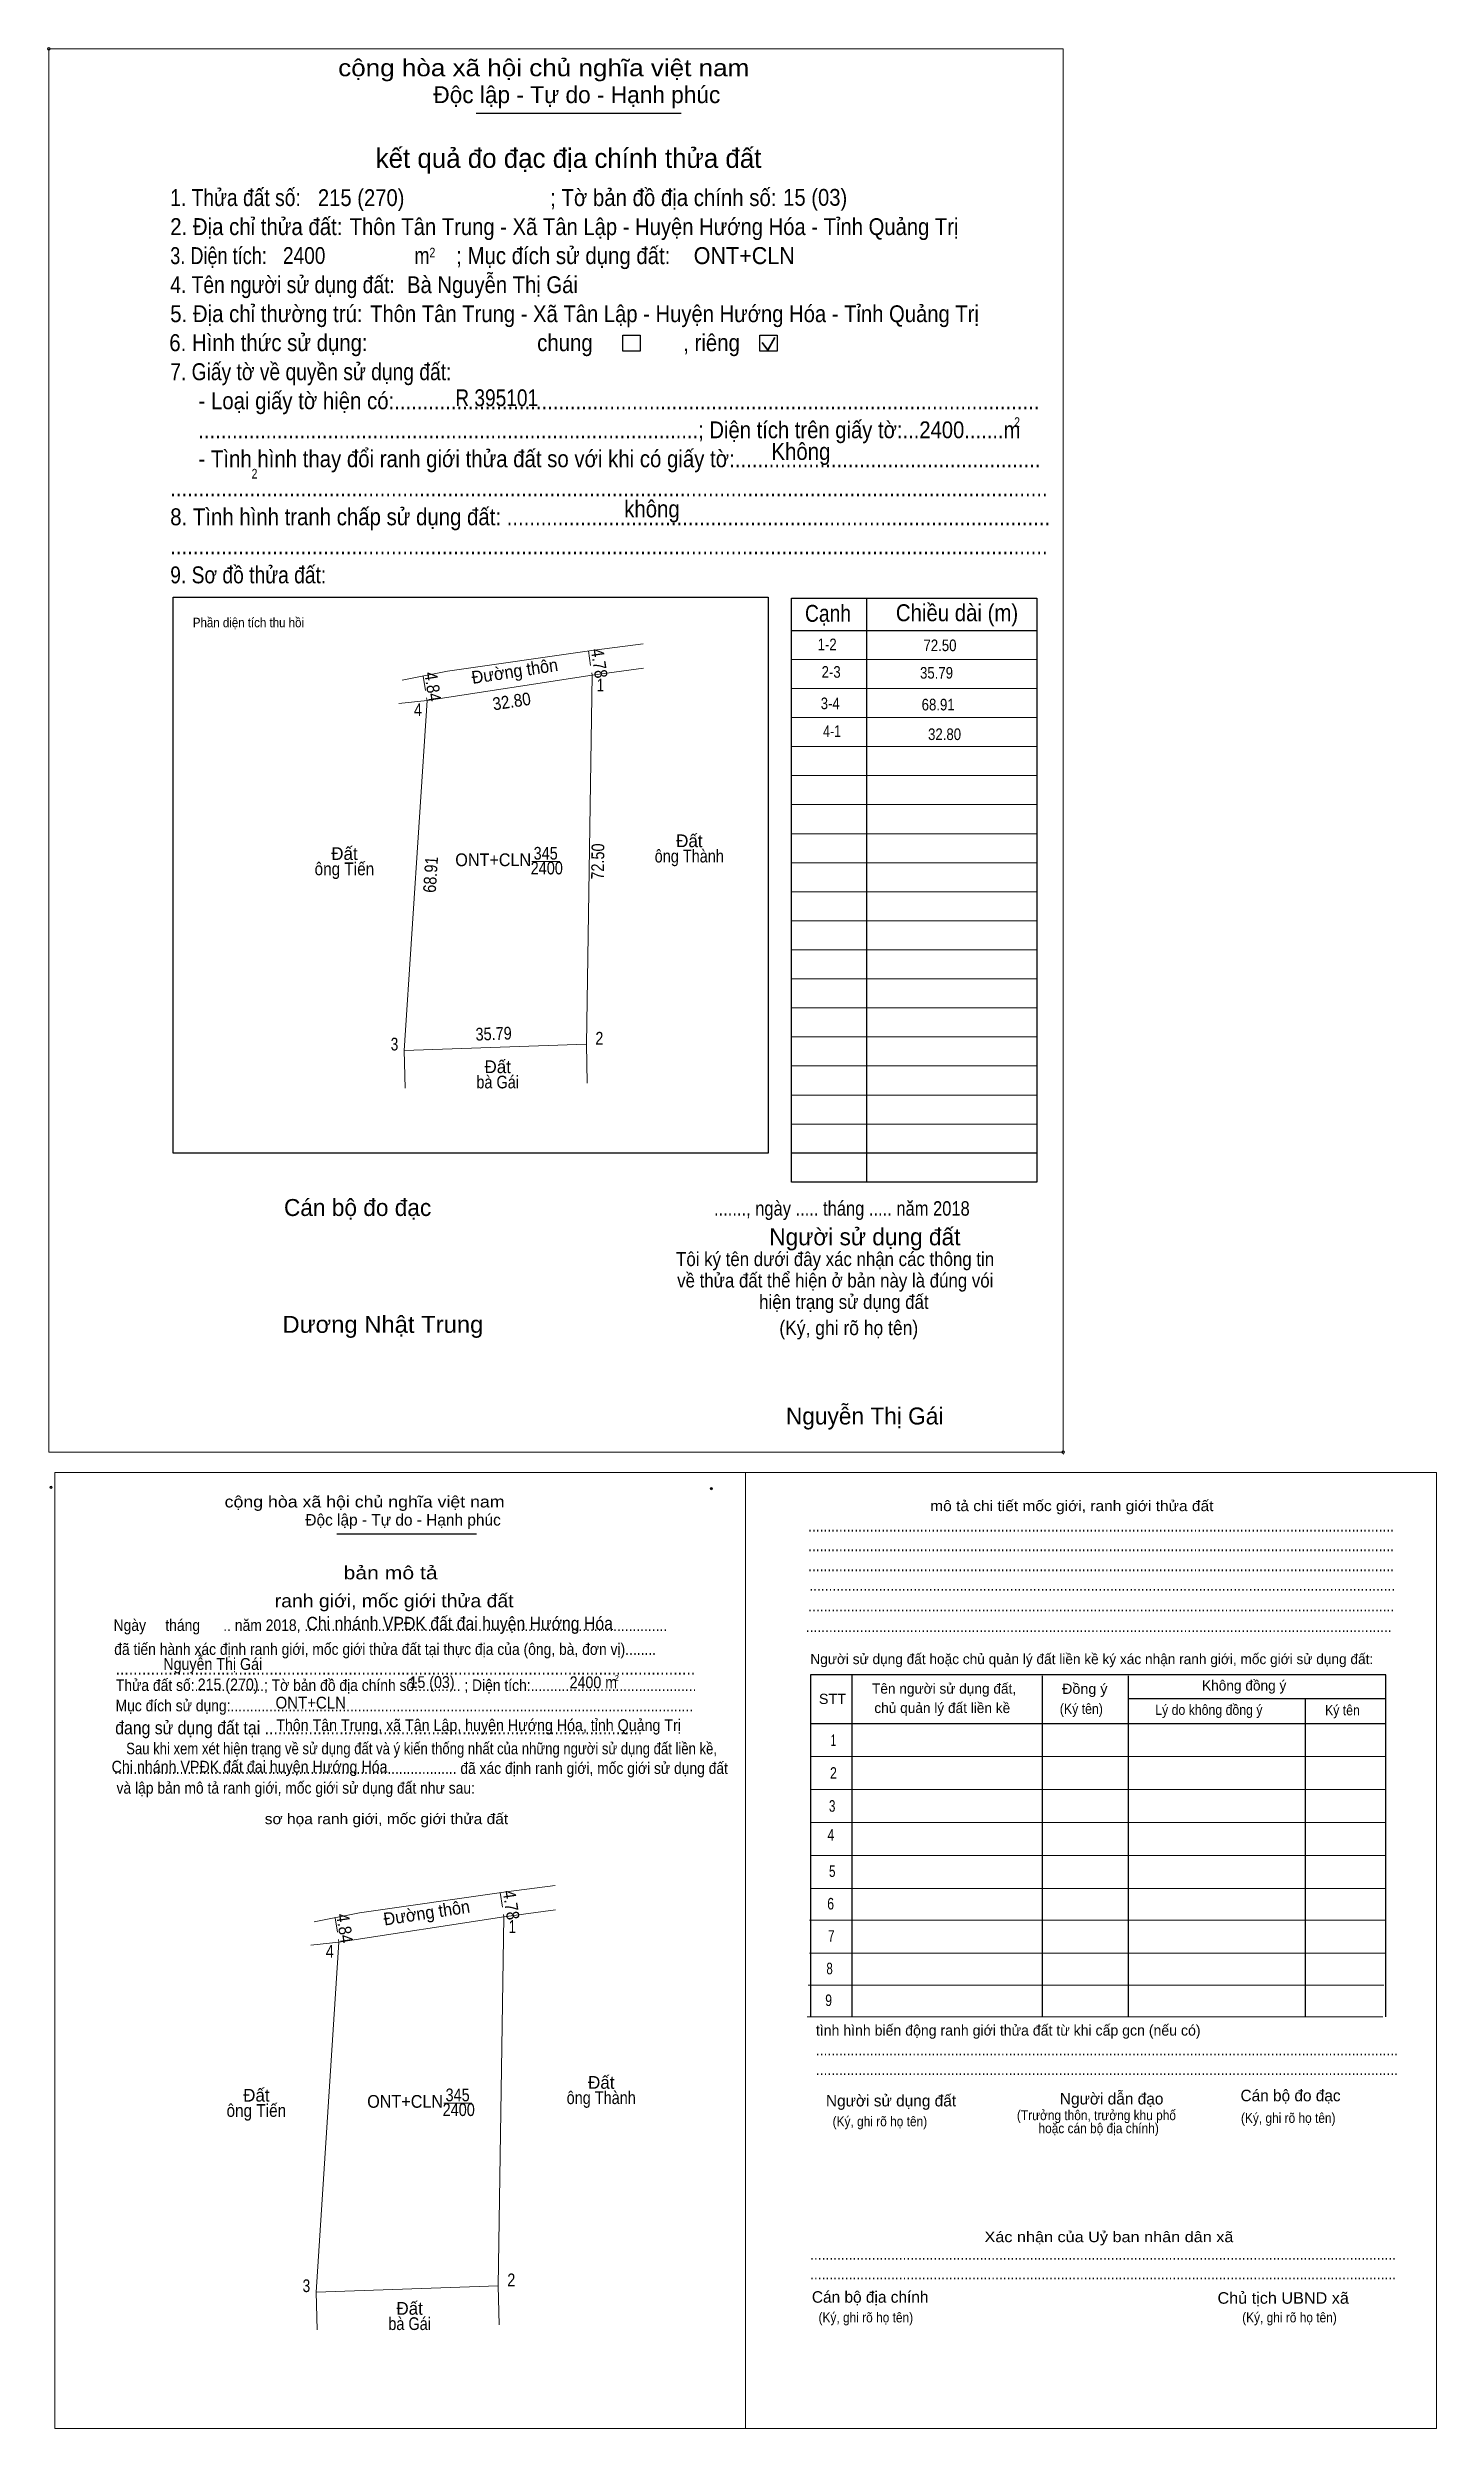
# Model space of a CAD drawing. Header units: metres. Extents: x 547191 to 549251, y 1835754 to 1836742.
# Drawn here: x 548977.9 to 549250.7, y 1835754.4 to 1836222 of the extents above; entities that cross this region are included whole.
import ezdxf
from ezdxf.enums import TextEntityAlignment as Align

# ---------------------------------------------------------------- set-up
doc = ezdxf.new("R2010")
doc.units = ezdxf.units.M
doc.header["$LTSCALE"] = 0.96
doc.header["$PDMODE"] = 32
doc.header["$PDSIZE"] = 0.48
doc.linetypes.add('DOTTED', pattern=[1.5, 0.3, -1.2])
doc.linetypes.add('MEDIUM_DASHED', pattern=[4.5, 3, -1.5])
for name, color, linetype, lineweight in [('1', 7, 'DOTTED', 13), ('10', 7, 'Continuous', 13), ('23', 7, 'Continuous', 13), ('30', 7, 'Continuous', 13), ('6', 7, 'Continuous', 13), ('63', 7, 'Continuous', 13), ('7', 7, 'Continuous', 13)]:
    doc.layers.add(name, color=color, linetype=linetype, lineweight=lineweight)
doc.layers.add('25', color=7, linetype='Continuous')

msp = doc.modelspace()

# ---------------------------------------------------------------- texts
at = {"layer": '1'}
for s, width, p in [('ONT+CLN', 0.95, (549065.425, 1836061.2)), ('2400', 0.85, (549075.945, 1836059.58)), ('345', 0.85, (549075.73, 1836062.48)), ('ONT+CLN', 0.95, (549048.125, 1835817.33)), ('2400', 0.85, (549058.645, 1835815.71)), ('345', 0.85, (549058.43, 1835818.61))]:
    msp.add_text(s, height=2.5, dxfattribs=dict(at, width=width)).set_placement(p, align=Align.CENTER)
at = {"layer": '25'}
for s, height, width, p in [('Chi nhánh VPĐK đất đai huyện Hướng Hóa', 2.58, 0.9, (549028.73, 1835911.18)), ('Nguyễn Thị Gái', 2.322, 0.9, (549000.62, 1835903.34)), ('2', 1.163, 0.8, (549089.3, 1835901.17)), ('215 (270)', 2.32, 0.9, (549007.37, 1835899.32)), ('ONT+CLN', 2.32, 0.95, (549022.66, 1835895.74)), ('15 (03)', 2.32, 0.9, (549048.98, 1835899.78)), ('2400 m', 2.32, 0.9, (549080.44, 1835899.74)), ('Thôn Tân Trung, xã Tân Lập, huyện Hướng Hóa, tỉnh Quảng Trị', 2.322, 0.9, (549022.79, 1835891.32)), ('Chi nhánh VPĐK đất đai huyện Hướng Hóa', 2.322, 0.9, (548990.46, 1835883.16))]:
    msp.add_text(s, height=height, dxfattribs=dict(at, width=width)).set_placement(p)
at = {"layer": '30'}
for s, height, width, p in [('1-2', 2.281, 0.85, (549132.9, 1836103.61)), ('72.50', 2.28, 0.85, (549156.44, 1836103.43)), ('2-3', 2.281, 0.85, (549133.69, 1836098.21)), ('35.79', 2.28, 0.85, (549155.76, 1836098.03)), ('3-4', 2.281, 0.85, (549133.51, 1836092.03)), ('68.91', 2.28, 0.85, (549156.08, 1836091.79)), ('4-1', 2.28, 0.8, (549133.75, 1836086.57)), ('32.80', 2.28, 0.85, (549157.34, 1836085.97))]:
    msp.add_text(s, height=height, dxfattribs=dict(at, width=width)).set_placement(p, align=Align.RIGHT)
at = {"layer": '6'}
for s, height, width, p in [('ONT+CLN', 3.33, 0.95, (549104.81, 1836179.45)), ('Bà Nguyễn Thị Gái', 3.3, 0.9, (549048.5, 1836173.75))]:
    msp.add_text(s, height=height, dxfattribs=dict(at, width=width)).set_placement(p)
at = {"layer": '63'}
for s, height, width, p in [('Phần diện tích thu hồi', 1.875, 0.9, (549017.335, 1836108.11)), ('ông Tiến', 2.5, 0.9, (549036.19, 1836059.42)), ('ông Thành', 2.5, 0.85, (549103.945, 1836061.93)), ('bà Gái', 2.5, 0.85, (549066.305, 1836017.55)), ('ông Tiến', 2.5, 0.9, (549018.89, 1835815.55)), ('ông Thành', 2.5, 0.85, (549086.645, 1835818.06)), ('bà Gái', 2.5, 0.85, (549049.005, 1835773.68))]:
    msp.add_text(s, height=height, dxfattribs=dict(at, width=width)).set_placement(p, align=Align.CENTER)
for s, rotation, width, p in [('4.78', 278.655, 0.9, (549085.0255, 1836100.8431)), ('4.84', 278.8, 0.9, (549052.3204, 1836096.2562)), ('Đường thôn', 8.716, 0.95, (549069.8356, 1836098.2758)), ('32.80', 8.716, 0.9, (549069.2356, 1836092.3488)), ('68.91', 86.281, 0.85, (549054.3617, 1836059.4639)), ('72.50', 89.115, 0.85, (549087.2063, 1836062.0857)), ('35.79', 1.985, 0.85, (549065.5467, 1836027.0464)), ('Đường thôn', 8.716, 0.95, (549052.5356, 1835854.4058)), ('4.78', 278.655, 0.9, (549067.7255, 1835856.9731)), ('4.84', 278.8, 0.9, (549035.0204, 1835852.3862))]:
    msp.add_text(s, height=2.5, rotation=rotation, dxfattribs=dict(at, width=width)).set_placement(p, align=Align.CENTER)
for s, width, p in [(' 1', 0.75, (549087.18, 1836095.55)), (' 4', 0.85, (549051.42, 1836090.66)), (' 2', 0.85, (549087.07, 1836026.15)), (' 3', 0.8, (549046.77, 1836025)), (' 1', 0.75, (549069.88, 1835851.68)), (' 4', 0.85, (549034.12, 1835846.79)), (' 3', 0.8, (549029.47, 1835781.13)), (' 2', 0.85, (549069.77, 1835782.28))]:
    msp.add_text(s, height=2.5, dxfattribs=dict(at, width=width)).set_placement(p, align=Align.RIGHT)
for p in [(549103.955, 1836064.93), (549036.195, 1836062.42), (549066.305, 1836020.55), (549086.655, 1835821.06), (549018.895, 1835818.55), (549049.005, 1835776.68)]:
    msp.add_text('Đất', height=2.5, dxfattribs=at).set_placement(p, align=Align.CENTER)
at = {"layer": '7'}
for s, height, width, p in [('cộng hòa xã hội chủ nghĩa việt nam', 3.326, 1.15, (549034.97, 1836216.35)), ('1. Thửa đất số:', 3.326, 0.85, (549001.97, 1836190.85)), ('215 (270)', 3.3, 0.9, (549030.98, 1836190.85)), ('; Tờ bản đồ địa chính số:', 3.326, 0.9, (549076.61, 1836190.85)), ('15 (03)', 3.3, 0.9, (549122.39, 1836190.91)), ('2. Địa chỉ thửa đất:', 3.326, 0.9, (549001.97, 1836185.15)), ('Thôn Tân Trung - Xã Tân Lập - Huyện Hướng Hóa - Tỉnh Quảng Trị', 3.3, 0.9, (549037.22, 1836185.15)), ('3. Diện tích:', 3.326, 0.8, (549001.97, 1836179.45)), ('; Mục đích sử dụng đất:', 3.326, 0.9, (549058.16, 1836179.45)), ('2400', 3.3, 0.85, (549024.11, 1836179.48)), ('m', 3.326, 0.8, (549049.94, 1836179.45)), ('2', 1.9, 0.8, (549052.91, 1836180.77)), ('4. Tên người sử dụng đất:', 3.326, 0.85, (549001.97, 1836173.75)), ('5. Địa chỉ thường trú:', 3.326, 0.9, (549001.97, 1836168.05)), ('Thôn Tân Trung - Xã Tân Lập - Huyện Hướng Hóa - Tỉnh Quảng Trị', 3.3, 0.9, (549041.24, 1836168.05)), ('6. Hình thức sử dụng:', 3.326, 0.9, (549001.79, 1836162.35)), ('chung                , riêng', 3.326, 0.9, (549074.06, 1836162.35)), ('7. Giấy tờ về quyền sử dụng đất:', 3.326, 0.85, (549001.97, 1836156.65)), ('R 395101', 3.3, 0.85, (549057.98, 1836151.55)), ('     - Loại giấy tờ hiện có:..................................................................................................................', 3.326, 0.9, (549001.97, 1836150.95)), ('     .........................................................................................; Diện tích trên giấy tờ:...2400.......m', 3.3, 0.9, (549001.97, 1836145.25)), ('2', 1.9, 0.8, (549167.78, 1836147.47)), ('     - Tình hình thay đổi ranh giới thửa đất so với khi có giấy tờ:......................................................', 3.326, 0.9, (549001.97, 1836139.55)), ('Không', 3.33, 0.9, (549120.08, 1836140.99)), ('2', 1.9, 0.8, (549017.96, 1836137.33)), ('8. Tình hình tranh chấp sử dụng đất: ................................................................................................', 3.326, 0.9, (549001.97, 1836128.15)), ('...........................................................................................................................................................', 3.326, 0.9, (549001.97, 1836133.85)), ('không', 3.326, 0.9, (549091.16, 1836129.71)), ('...........................................................................................................................................................', 3.326, 0.9, (549001.97, 1836122.45)), ('9. Sơ đồ thửa đất:', 3.326, 0.85, (549001.97, 1836116.75)), ('Chiều dài (m)', 3.326, 0.9, (549144.53, 1836109.31)), ('Cạnh', 3.326, 0.85, (549126.68, 1836109.19)), ('......., ngày ..... tháng ..... năm 2018', 2.85, 0.85, (549108.8, 1835992.55)), ('Dương Nhật Trung', 3.33, 1.05, (549024.02, 1835969.54)), ('(Ký, ghi rõ họ tên)', 2.851, 0.9, (549121.64, 1835969.09)), ('cộng hòa xã hội chủ nghĩa việt nam', 2.265, 1.15, (549012.66, 1835935.24)), ('........................................................................................................................................................', 2.265, 0.9, (549127.28, 1835930.5)), ('........................................................................................................................................................', 2.265, 0.9, (549127.28, 1835926.64)), ('........................................................................................................................................................', 2.265, 0.9, (549127.28, 1835922.72)), ('........................................................................................................................................................', 2.265, 0.9, (549127.52, 1835918.87)), ('Ngày     tháng      .. năm 2018, ..............................................................................................', 2.268, 0.9, (548990.84, 1835910.98)), ('........................................................................................................................................................', 2.265, 0.9, (549127.31, 1835914.84)), (' đã tiến hành xác định ranh giới, mốc giới thửa đất tại thực địa của (ông, bà, đơn vị)........', 2.265, 0.9, (548990.21, 1835906.28)), ('........................................................................................................................................................', 2.265, 0.9, (549126.83, 1835910.77)), ('....................................................................................................................................', 2.58, 0.9, (548991.23, 1835902.42)), ('Thửa đất số:..................; Tờ bản đồ địa chính số:........... ; Diện tích:...........................................', 2.265, 0.9, (548991.29, 1835899.19)), ('Mục đích sử dụng:........................................................................................................................', 2.265, 0.9, (548991.23, 1835895.2)), ('STT', 2.006, 1.05, (549129.41, 1835896.64)), ('Đồng ý', 2.006, 1.05, (549177.18, 1835898.62)), ('đang sử dụng đất tại ......................................................................................', 2.58, 0.9, (548991.16, 1835890.68)), ('(Ký tên)', 2.006, 0.9, (549176.74, 1835894.7)), ('Lý do không đồng ý', 2.006, 0.9, (549195.48, 1835894.5)), ('Ký tên', 2.006, 0.9, (549228.84, 1835894.42)), ('Sau khi xem xét hiện trạng về sử dụng đất và ý kiến thống nhất của những người sử dụng đất liền kề,', 2.265, 0.85, (548993.32, 1835886.76)), ('......................................................................................... đã xác định ranh giới, mốc giới sử dụng đất', 2.26, 0.9, (548990.96, 1835882.9)), (' và lập bản mô tả ranh giới, mốc giới sử dụng đất như sau:', 2.265, 0.9, (548990.66, 1835879.02)), ('.......................................................................................................................................................', 2.265, 0.9, (549128.81, 1835827.62)), ('.......................................................................................................................................................', 2.265, 0.9, (549128.81, 1835823.77)), ('(Ký, ghi rõ họ tên)', 1.942, 0.9, (549132.1, 1835813.69)), ('(Ký, ghi rõ họ tên)', 1.942, 0.9, (549212.33, 1835814.36)), ('........................................................................................................................................................', 2.265, 0.9, (549127.67, 1835787.5)), ('........................................................................................................................................................', 2.265, 0.9, (549127.67, 1835783.64)), ('Chủ tịch UBND xã', 2.265, 1.05, (549207.72, 1835778.84)), ('(Ký, ghi rõ họ tên)', 1.942, 0.9, (549129.34, 1835775.18)), ('(Ký, ghi rõ họ tên)', 1.942, 0.9, (549212.57, 1835775.18))]:
    msp.add_text(s, height=height, dxfattribs=dict(at, width=width)).set_placement(p)
for s, height, p in [('Độc lập - Tự do - Hạnh phúc', 3.326, (549053.66, 1836211.07)), ('Cán bộ đo đạc', 3.326, (549024.32, 1835992.49)), ('Người sử dụng đất', 3.326, (549119.66, 1835986.73)), ('Nguyễn Thị Gái', 3.33, (549122.93, 1835951.54)), ('Độc lập - Tự do - Hạnh phúc', 2.265, (549028.52, 1835931.68)), ('Người sử dụng đất hoặc chủ quản lý đất liền kề ký xác nhận ranh giới, mốc giới sử dụng đất:', 2.006, (549127.73, 1835904.47)), ('Tên người sử dụng đất,', 2.006, (549139.84, 1835898.66)), ('Không đồng ý', 2.006, (549204.68, 1835899.28)), ('chủ quản lý đất liền kề', 2.006, (549140.3, 1835894.86)), ('tình hình biến động ranh giới thửa đất từ khi cấp gcn (nếu có)', 2.071, (549128.81, 1835831.51)), ('Người sử dụng đất', 2.265, (549130.79, 1835817.6)), ('Người dẫn đạo', 2.264, (549176.75, 1835817.98)), ('Cán bộ đo đạc', 2.26, (549212.24, 1835818.61)), ('Cán bộ địa chính', 2.265, (549128.03, 1835779.04))]:
    msp.add_text(s, height=height, dxfattribs=at).set_placement(p)
for s, height, p in [('kết quả đo đạc địa chính thửa đất', 3.802, (549080.225, 1836198.35)), ('.', 0.9504, (549177.405, 1835945.63))]:
    msp.add_text(s, height=height, dxfattribs=at).set_placement(p, align=Align.CENTER)
for s, height, width, p in [('Tôi ký tên dưới đây xác nhận các thông tin', 2.748, 0.9, (549132.595, 1835982.65)), ('về thửa đất thể hiện ở bản này là đúng vói', 2.748, 0.9, (549132.625, 1835978.45)), ('hiện trạng sử dụng đất', 2.748, 0.9, (549134.315, 1835974.25)), ('mô tả chi tiết mốc giới, ranh giới thửa đất', 2.071, 1.1, (549179.1, 1835934.52)), ('bản mô tả', 2.589, 1.2, (549045.265, 1835921.12)), ('ranh giới, mốc giới thửa đất', 2.589, 1.1, (549045.965, 1835915.62)), ('1', 2.265, 0.65, (549132.25, 1835888.39)), ('2', 2.265, 0.8, (549132.26, 1835881.96)), ('sơ họa ranh giới, mốc giới thửa đất', 2.071, 1.1, (549044.45, 1835873.04)), ('3', 2.265, 0.75, (549132.015, 1835875.48)), ('4', 2.265, 0.8, (549131.755, 1835869.82)), ('5', 2.265, 0.75, (549132.03, 1835862.66)), ('6', 2.265, 0.8, (549131.72, 1835856.28)), ('7', 2.261, 0.75, (549131.835, 1835849.94)), ('8', 2.261, 0.75, (549131.505, 1835843.56)), ('9', 2.261, 0.8, (549131.32, 1835837.32)), ('(Trưởng thôn, trưởng khu phố', 1.941, 0.9, (549183.93, 1835814.9)), ('hoặc cán bộ địa chính)', 1.941, 0.9, (549184.365, 1835812.34)), ('Xác nhận của Uỷ ban nhân dân xã', 2.072, 1.15, (549186.39, 1835790.94))]:
    msp.add_text(s, height=height, dxfattribs=dict(at, width=width)).set_placement(p, align=Align.CENTER)

# ---------------------------------------------------------------- linework, layer by layer
at = {"layer": '10'}
for p, q in [((549084.84, 1836098.73), (549052.42, 1836093.76)), ((549084.84, 1836098.73), (549083.72, 1836026.24)), ((549047.95, 1836025), (549052.42, 1836093.76)), ((549067.54, 1835854.86), (549035.12, 1835849.89)), ((549067.54, 1835854.86), (549066.42, 1835782.37)), ((549030.65, 1835781.13), (549035.12, 1835849.89))]:
    msp.add_line(p, q, dxfattribs=at)
at = {"layer": '23'}
for p, q in [((549056.46, 1836099.5), (549047.56, 1836097.71)), ((549094.93, 1836100.09), (549084.84, 1836098.73)), ((549052.42, 1836093.76), (549046.87, 1836093.16)), ((549039.16, 1835855.63), (549030.26, 1835853.84)), ((549077.63, 1835856.22), (549067.54, 1835854.86)), ((549035.12, 1835849.89), (549029.57, 1835849.29))]:
    msp.add_line(p, q, dxfattribs=at)
for points in [[(549094.87, 1836104.87), (549085.24, 1836103.62), (549056.46, 1836099.5)], [(549077.57, 1835861), (549067.94, 1835859.75), (549039.16, 1835855.63)]]:
    msp.add_lwpolyline(points, dxfattribs=at)
at = {"layer": '30'}
for p, q in [((549047.95, 1836025), (549083.72, 1836026.24)), ((549047.95, 1836025), (549048.14, 1836017.59)), ((549083.72, 1836026.24), (549083.87, 1836018.56)), ((549030.65, 1835781.13), (549066.42, 1835782.37)), ((549030.65, 1835781.13), (549030.84, 1835773.72)), ((549066.42, 1835782.37), (549066.57, 1835774.69))]:
    msp.add_line(p, q, dxfattribs=at)
at = {"layer": '63', "linetype": 'MEDIUM_DASHED'}
for p, q in [((549084.12, 1836103.46), (549084.84, 1836098.73)), ((549051.68, 1836098.54), (549052.42, 1836093.76)), ((549066.82, 1835859.59), (549067.54, 1835854.86)), ((549034.38, 1835854.67), (549035.12, 1835849.89))]:
    msp.add_line(p, q, dxfattribs=at)
at = {"layer": '63'}
for p, q in [((549073, 1836062.13), (549078.5, 1836062.13)), ((549055.7, 1835818.26), (549061.2, 1835818.26))]:
    msp.add_line(p, q, dxfattribs=at)
at = {"layer": '7', "lineweight": 25}
for p, q in [((549062.05, 1836209.09), (549102.34, 1836209.09)), ((549124.01, 1835999.15), (549124.01, 1836113.86)), ((549138.74, 1836113.86), (549138.74, 1835999.15)), ((549124.01, 1836107.49), (549172.2, 1836107.49)), ((549172.2, 1836004.85), (549124.01, 1836004.85)), ((549172.2, 1835999.15), (549124.01, 1835999.15)), ((549034.68, 1835930.06), (549062.12, 1835930.06)), ((549135.86, 1835902.38), (549135.86, 1835835.18)), ((549173.3, 1835902.18), (549173.3, 1835835.18)), ((549190.19, 1835902.18), (549190.19, 1835835.18)), ((549190.19, 1835897.72), (549240.81, 1835897.72)), ((549224.95, 1835897.72), (549224.95, 1835835.18)), ((549127.73, 1835892.8), (549240.81, 1835892.8))]:
    msp.add_line(p, q, dxfattribs=at)
at = {"layer": '7', "lineweight": 35}
for p, q in [((549119.39, 1836162.57), (549120.77, 1836165.04)), ((549118.25, 1836164.04), (549119.39, 1836162.57))]:
    msp.add_line(p, q, dxfattribs=at)
at = {"layer": '7'}
for p, q in [((549124.01, 1836101.79), (549172.2, 1836101.79)), ((549124.01, 1836096.09), (549172.2, 1836096.09)), ((549124.01, 1836090.38), (549172.2, 1836090.38)), ((549124.01, 1836084.68), (549172.2, 1836084.68)), ((549124.01, 1836078.98), (549172.2, 1836078.98)), ((549124.01, 1836073.28), (549172.2, 1836073.28)), ((549124.01, 1836067.57), (549172.2, 1836067.57)), ((549124.01, 1836061.87), (549172.2, 1836061.87)), ((549124.01, 1836056.17), (549172.2, 1836056.17)), ((549124.01, 1836050.47), (549172.2, 1836050.47)), ((549124.01, 1836044.76), (549172.2, 1836044.76)), ((549124.01, 1836039.06), (549172.2, 1836039.06)), ((549124.01, 1836033.36), (549172.2, 1836033.36)), ((549124.01, 1836027.66), (549172.2, 1836027.66)), ((549124.01, 1836021.95), (549172.2, 1836021.95)), ((549124.01, 1836016.25), (549172.2, 1836016.25)), ((549124.01, 1836010.55), (549172.2, 1836010.55)), ((549124.01, 1836004.85), (549172.2, 1836004.85)), ((549127.73, 1835886.32), (549240.81, 1835886.32)), ((549127.73, 1835879.85), (549240.81, 1835879.85)), ((549127.73, 1835873.38), (549240.81, 1835873.38)), ((549127.73, 1835866.9), (549240.81, 1835866.9)), ((549127.73, 1835860.43), (549240.81, 1835860.43)), ((549127.53, 1835854.18), (549240.61, 1835854.18)), ((549127.73, 1835854.17), (549240.61, 1835854.17)), ((549127.53, 1835847.7), (549240.61, 1835847.7)), ((549127.33, 1835841.44), (549240.41, 1835841.44)), ((549127.33, 1835841.44), (549240.41, 1835841.44)), ((549127.13, 1835835.18), (549240.21, 1835835.18))]:
    msp.add_line(p, q, dxfattribs=at)
for points in [[(548978.12, 1836221.73), (549177.39, 1836221.73), (549177.39, 1835946.11), (548978.12, 1835946.11)], [(548979.28, 1835942.08), (549114.99, 1835942.08), (549114.99, 1835754.37), (548979.28, 1835754.37)], [(549115, 1835942.08), (549250.72, 1835942.08), (549250.72, 1835754.36), (549115, 1835754.36)], [(549115, 1835942.08), (549250.71, 1835942.08), (549250.71, 1835754.36), (549115, 1835754.36)]]:
    msp.add_lwpolyline(points, close=True, dxfattribs=at)
at = {"layer": '7', "lineweight": 25}
for points in [[(549090.88, 1836165.51), (549094.3, 1836165.51), (549094.3, 1836162.32), (549090.88, 1836162.32)], [(549117.81, 1836165.51), (549121.23, 1836165.51), (549121.23, 1836162.32), (549117.81, 1836162.32)], [(549002.55, 1836114.05), (549119.45, 1836114.05), (549119.45, 1836004.85), (549002.55, 1836004.85)]]:
    msp.add_lwpolyline(points, close=True, dxfattribs=at)
for points in [[(549124.01, 1836113.86), (549172.2, 1836113.86), (549172.2, 1835999.15)], [(549240.81, 1835835.18), (549240.81, 1835902.38), (549127.73, 1835902.38), (549127.73, 1835835.18)]]:
    msp.add_lwpolyline(points, dxfattribs=at)
at = {"layer": '7'}
for p in [(548978.12, 1836221.73), (549177.39, 1835946.11), (548978.55, 1835939.18), (549108.29, 1835938.91)]:
    msp.add_point(p, dxfattribs=at)

msp.set_redraw_order([(e.dxf.handle, doc.entitydb.next_handle()) for e in msp.query("TEXT MTEXT ATTDEF DIMENSION ARC_DIMENSION")])  # texts and dimensions are drawn at this point

doc.saveas('drawing.dxf')
